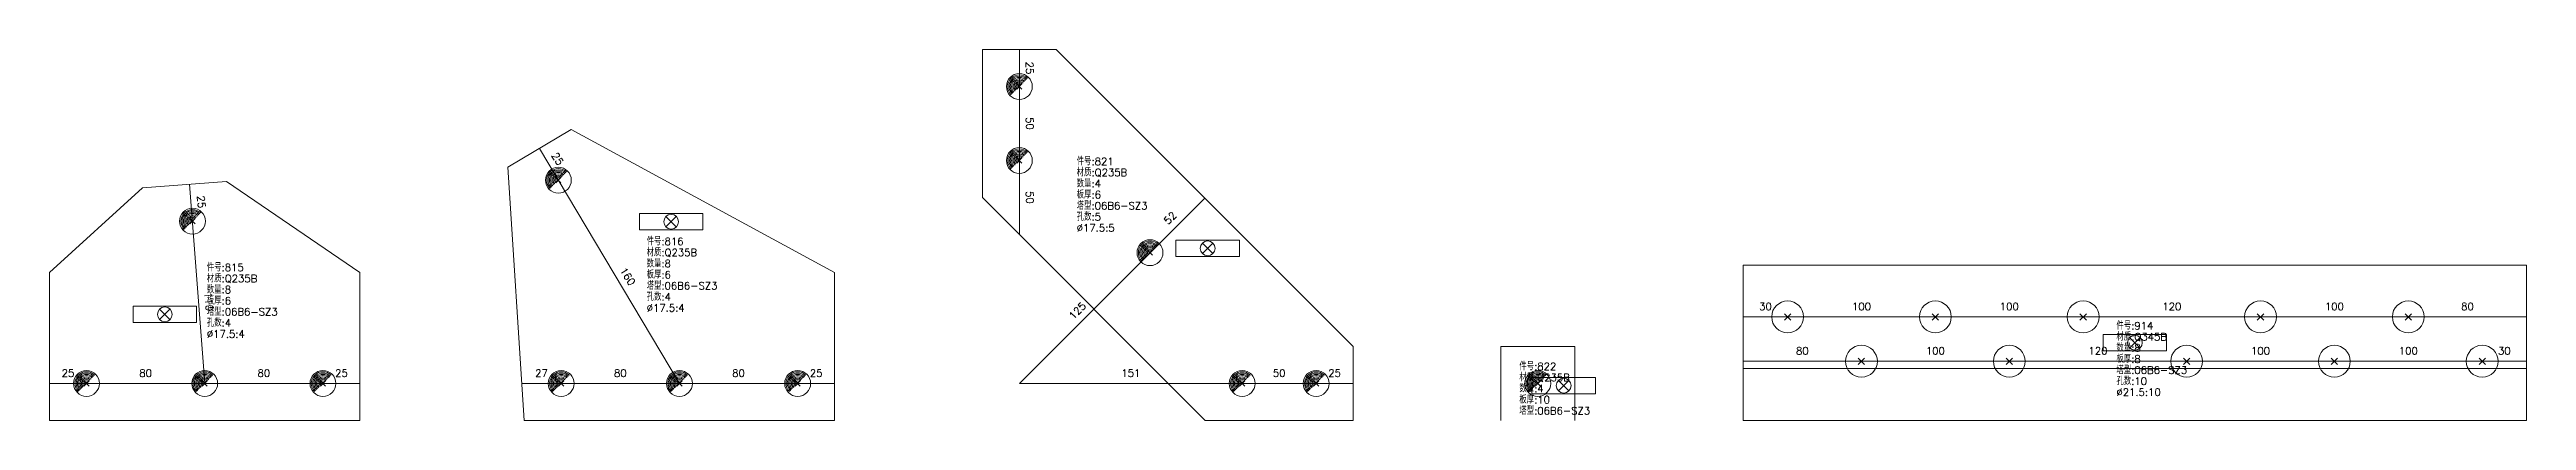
# Model space of a CAD drawing. Extents: x 0 to 6519, y -11 to 2213.
# Drawn here: x 4483 to 6159, y 447 to 697 of the extents above; entities that cross this region are included whole.
import ezdxf
from ezdxf.enums import TextEntityAlignment as Align

# ---------------------------------------------------------------- set-up
doc = ezdxf.new("R2010")
doc.units = 0
doc.header["$MEASUREMENT"] = 0
for name, color, linetype, lineweight in [('1', 7, 'CONTINUOUS', 25), ('2', 7, 'CONTINUOUS', 25), ('5', 7, 'CONTINUOUS', 25)]:
    doc.layers.add(name, color=color, linetype=linetype, lineweight=lineweight)
doc.styles.get("Standard").update_dxf_attribs({"font": 'simplex.shx', "width": 0.7, "height": 3, "bigfont": 'gbhzfs.shx'})

msp = doc.modelspace()

# ---------------------------------------------------------------- texts
at = {"layer": '1', "color": 7, "linetype": 'Continuous', "lineweight": 13}
for s, p in [('件号:821', (5178.1, 617.7)), ('材质:Q235B', (5178.1, 610.2)), ('数量:4', (5178.1, 602.7)), ('板厚:6', (5178.1, 595.2)), ('塔型:06B6-SZ3', (5178.1, 587.7)), ('孔数:5', (5178.1, 580.2)), ('件号:816', (4887.1, 563.6)), ('%%c17.5:5', (5178.1, 572.7)), ('材质:Q235B', (4887.1, 556.1)), ('数量:8', (4887.1, 548.6)), ('件号:815', (4589.5, 546)), ('材质:Q235B', (4589.5, 538.5)), ('数量:8', (4589.5, 531)), ('板厚:6', (4887.1, 541.1)), ('塔型:06B6-SZ3', (4887.1, 533.6)), ('板厚:6', (4589.5, 523.5)), ('塔型:06B6-SZ3', (4589.5, 516)), ('孔数:4', (4887.1, 526.1)), ('%%c17.5:4', (4887.1, 518.6)), ('孔数:4', (4589.5, 508.5)), ('%%c17.5:4', (4589.5, 501)), ('材质:Q345B', (5881.6, 499.1)), ('件号:914', (5881.6, 506.6)), ('件号:822', (5477.6, 479.1)), ('数量:8', (5881.6, 491.6)), ('板厚:8', (5881.6, 484.1)), ('材质:Q235B', (5477.6, 471.6)), ('数量:4', (5477.6, 464.1)), ('塔型:06B6-SZ3', (5881.6, 476.6)), ('孔数:10', (5881.6, 469.1)), ('板厚:10', (5477.6, 456.6)), ('塔型:06B6-SZ3', (5477.6, 449.1)), ('%%c21.5:10', (5881.6, 461.6))]:
    msp.add_text(s, height=5, dxfattribs=at).set_placement(p, align=Align.BOTTOM_LEFT)
at = {"layer": '2', "color": 7, "linetype": 'Continuous', "lineweight": 13}
for s, rotation, p in [('25', 271, (5142.3, 684.8)), ('50', 271, (5142.3, 647.3)), ('25', 302, (4823.5, 621.3)), ('25', 275, (4581.8, 594)), ('50', 271, (5142.3, 597.3)), ('52', 45, (5244.1, 580.6)), ('160', 302, (4870.9, 541.8)), ('110', 275, (4586.9, 526.6)), ('125', 45, (5181.4, 517.9))]:
    msp.add_text(s, height=5, rotation=rotation, dxfattribs=at).set_placement(p, align=Align.BOTTOM_CENTER)
for s, p in [('30', (5644.1, 519.6)), ('100', (5709.1, 519.6)), ('100', (5809.1, 519.6)), ('120', (5919.1, 519.6)), ('100', (6029.1, 519.6)), ('80', (6119.1, 519.6)), ('80', (5669.1, 489.6)), ('100', (5759.1, 489.6)), ('120', (5869.1, 489.6)), ('100', (5979.1, 489.6)), ('100', (6079.1, 489.6)), ('30', (6144.1, 489.6)), ('25', (4495.6, 474.6)), ('80', (4548.1, 474.6)), ('80', (4628.1, 474.6)), ('25', (4680.6, 474.6)), ('27', (4816, 474.6)), ('80', (4869.3, 474.6)), ('80', (4949.3, 474.6)), ('25', (5001.8, 474.6)), ('151', (5214.7, 474.6)), ('50', (5315.1, 474.6)), ('25', (5352.6, 474.6))]:
    msp.add_text(s, height=5, dxfattribs=at).set_placement(p, align=Align.BOTTOM_CENTER)

# ---------------------------------------------------------------- blocks, each defined once
blk = doc.blocks.new('板孔17.5')
at = {"layer": '5', "color": 7, "linetype": 'Continuous', "lineweight": 0}
for p, q in [((-0.2, -0.2), (0.2, 0.2)), ((-0.2, 0.2), (0.2, -0.2))]:
    blk.add_line(p, q, dxfattribs=at)
at = {"layer": '5', "color": 7, "linetype": 'Continuous', "lineweight": 13}
blk.add_circle((0, 0), 1, dxfattribs=at)
for radius in [0.9, 0.8, 0.7, 0.6, 0.5, 0.4, 0.3, 0.2, 0.1]:
    blk.add_arc((0, 0), radius, 45, 225, dxfattribs=at)
blk = doc.blocks.new('板孔21.5')
at = {"layer": '5', "color": 7, "linetype": 'Continuous', "lineweight": 13}
for p, q in [((-0.2, -0.2), (0.2, 0.2)), ((0.2, -0.2), (-0.2, 0.2))]:
    blk.add_line(p, q, dxfattribs=at)
blk.add_circle((0, 0), 1, dxfattribs=at)

# ---------------------------------------------------------------- linework, layer by layer
at = {"layer": '1', "color": 7, "linetype": 'Continuous', "lineweight": 18}
for p, q in [((5164.3, 697.3), (5114.3, 697.3)), ((5114.3, 697.3), (5114.3, 597.3)), ((5365.1, 496.6), (5164.3, 697.3)), ((4836, 643.3), (4793.1, 617.7)), ((5014.3, 546.6), (4836, 643.3)), ((4546, 603.8), (4483.1, 546.6)), ((4602.8, 608.1), (4546, 603.8)), ((4693.1, 546.6), (4602.8, 608.1)), ((4793.1, 617.7), (4804.3, 446.6)), ((5114.3, 597.3), (5265.1, 446.6)), ((4483.1, 546.6), (4483.1, 446.6)), ((4693.1, 446.6), (4693.1, 546.6)), ((5014.3, 446.6), (5014.3, 546.6)), ((6159.1, 551.6), (5629.1, 551.6)), ((5629.1, 551.6), (5629.1, 446.6)), ((6159.1, 446.6), (6159.1, 551.6)), ((5365.1, 446.6), (5365.1, 496.6)), ((5515.1, 496.6), (5465.1, 496.6)), ((5465.1, 496.6), (5465.1, 446.6)), ((5515.1, 446.6), (5515.1, 496.6)), ((4483.1, 446.6), (4693.1, 446.6)), ((4804.3, 446.6), (5014.3, 446.6)), ((5265.1, 446.6), (5365.1, 446.6)), ((5629.1, 446.6), (6159.1, 446.6))]:
    msp.add_line(p, q, dxfattribs=at)
at = {"layer": '1', "color": 7, "linetype": 'Continuous', "lineweight": 13}
for p, q in [((4882.2, 586.4), (4882.2, 575.4)), ((4925.2, 586.4), (4882.2, 586.4)), ((4882.2, 575.4), (4925.2, 575.4)), ((4907.2, 584.5), (4900.2, 577.4)), ((4900.2, 584.5), (4907.2, 577.4)), ((4925.2, 575.4), (4925.2, 586.4)), ((5245.2, 568.4), (5245.2, 557.4)), ((5288.2, 568.4), (5245.2, 568.4)), ((5245.2, 557.4), (5288.2, 557.4)), ((5270.2, 566.5), (5263.2, 559.4)), ((5263.2, 566.5), (5270.2, 559.4)), ((5288.2, 557.4), (5288.2, 568.4)), ((4539.6, 523.8), (4539.6, 512.8)), ((4582.6, 523.8), (4539.6, 523.8)), ((4564.6, 521.9), (4557.6, 514.8)), ((4557.6, 521.9), (4564.6, 514.8)), ((4582.6, 512.8), (4582.6, 523.8)), ((4539.6, 512.8), (4582.6, 512.8)), ((5872.6, 504.6), (5872.6, 493.6)), ((5915.6, 504.6), (5872.6, 504.6)), ((5915.6, 493.6), (5915.6, 504.6)), ((5872.6, 493.6), (5915.6, 493.6)), ((5897.6, 502.6), (5890.5, 495.5)), ((5890.5, 502.6), (5897.6, 495.5)), ((5486.1, 475.6), (5486.1, 464.6)), ((5529.1, 475.6), (5486.1, 475.6)), ((5511.1, 473.6), (5504, 466.5)), ((5504, 473.6), (5511.1, 466.5)), ((5529.1, 464.6), (5529.1, 475.6)), ((5486.1, 464.6), (5529.1, 464.6))]:
    msp.add_line(p, q, dxfattribs=at)
for centre in [(4903.7, 580.9), (5266.7, 562.9), (4561.1, 518.3), (5894.1, 499.1), (5507.6, 470.1)]:
    msp.add_circle(centre, 5, dxfattribs=at)
at = {"layer": '2', "color": 9, "linetype": 'Continuous', "lineweight": 13}
for p, q in [((5139.3, 697.3), (5139.3, 572.3)), ((4909.3, 471.6), (4814.6, 630.5)), ((4588.1, 471.6), (4577.9, 606.2)), ((5139.3, 471.6), (5264.7, 596.9)), ((6159.1, 516.6), (5629.1, 516.6)), ((6159.1, 486.6), (5629.1, 486.6)), ((4483.1, 471.6), (4693.1, 471.6)), ((4802.7, 471.6), (5014.3, 471.6)), ((5139.3, 471.6), (5365.1, 471.6)), ((6159.1, 481.6), (5629.1, 481.6))]:
    msp.add_line(p, q, dxfattribs=at)

# ---------------------------------------------------------------- block references
at = {"layer": '1', "color": 7, "linetype": 'Continuous', "lineweight": 0}
for name, p, xscale, yscale, zscale in [('板孔17.5', (5139.3, 672.3), 8.75, 8.75, 8.75), ('板孔17.5', (5139.3, 622.3), 8.75, 8.75, 8.75), ('板孔17.5', (4827.4, 609), 8.75, 8.75, 8.75), ('板孔17.5', (4579.8, 581.3), 8.75, 8.75, 8.75), ('板孔17.5', (5227.7, 560), 8.75, 8.75, 8.75), ('板孔21.5', (5659.1, 516.6), 10.75, 10.75, 10.75), ('板孔21.5', (5759.1, 516.6), 10.75, 10.75, 10.75), ('板孔21.5', (5859.1, 516.6), 10.75, 10.75, 10.75), ('板孔21.5', (5979.1, 516.6), 10.75, 10.75, 10.75), ('板孔21.5', (6079.1, 516.6), 10.75, 10.75, 10.75), ('板孔21.5', (5709.1, 486.6), 10.75, 10.75, 10.75), ('板孔21.5', (5809.1, 486.6), 10.75, 10.75, 10.75), ('板孔21.5', (5929.1, 486.6), 10.75, 10.75, 10.75), ('板孔21.5', (6029.1, 486.6), 10.75, 10.75, 10.75), ('板孔21.5', (6129.1, 486.6), 10.75, 10.75, 10.75), ('板孔17.5', (4508.1, 471.6), 8.75, 8.75, 8.75), ('板孔17.5', (4588.1, 471.6), 8.75, 8.75, 8.75), ('板孔17.5', (4668.1, 471.6), 8.75, 8.75, 8.75), ('板孔17.5', (4829.3, 471.6), 8.75, 8.75, 8.75), ('板孔17.5', (4909.3, 471.6), 8.75, 8.75, 8.75), ('板孔17.5', (4989.3, 471.6), 8.75, 8.75, 8.75), ('板孔17.5', (5290.1, 471.6), 8.75, 8.75, 8.75), ('板孔17.5', (5340.1, 471.6), 8.75, 8.75, 8.75), ('板孔17.5', (5490.1, 471.6), 8.75, 8.75, 8.75)]:
    msp.add_blockref(name, p, dxfattribs=dict(at, xscale=xscale, yscale=yscale, zscale=zscale))

msp.set_redraw_order([(e.dxf.handle, doc.entitydb.next_handle()) for e in msp.query("TEXT MTEXT ATTDEF DIMENSION ARC_DIMENSION")])  # texts and dimensions are drawn at this point

doc.saveas('drawing.dxf')
